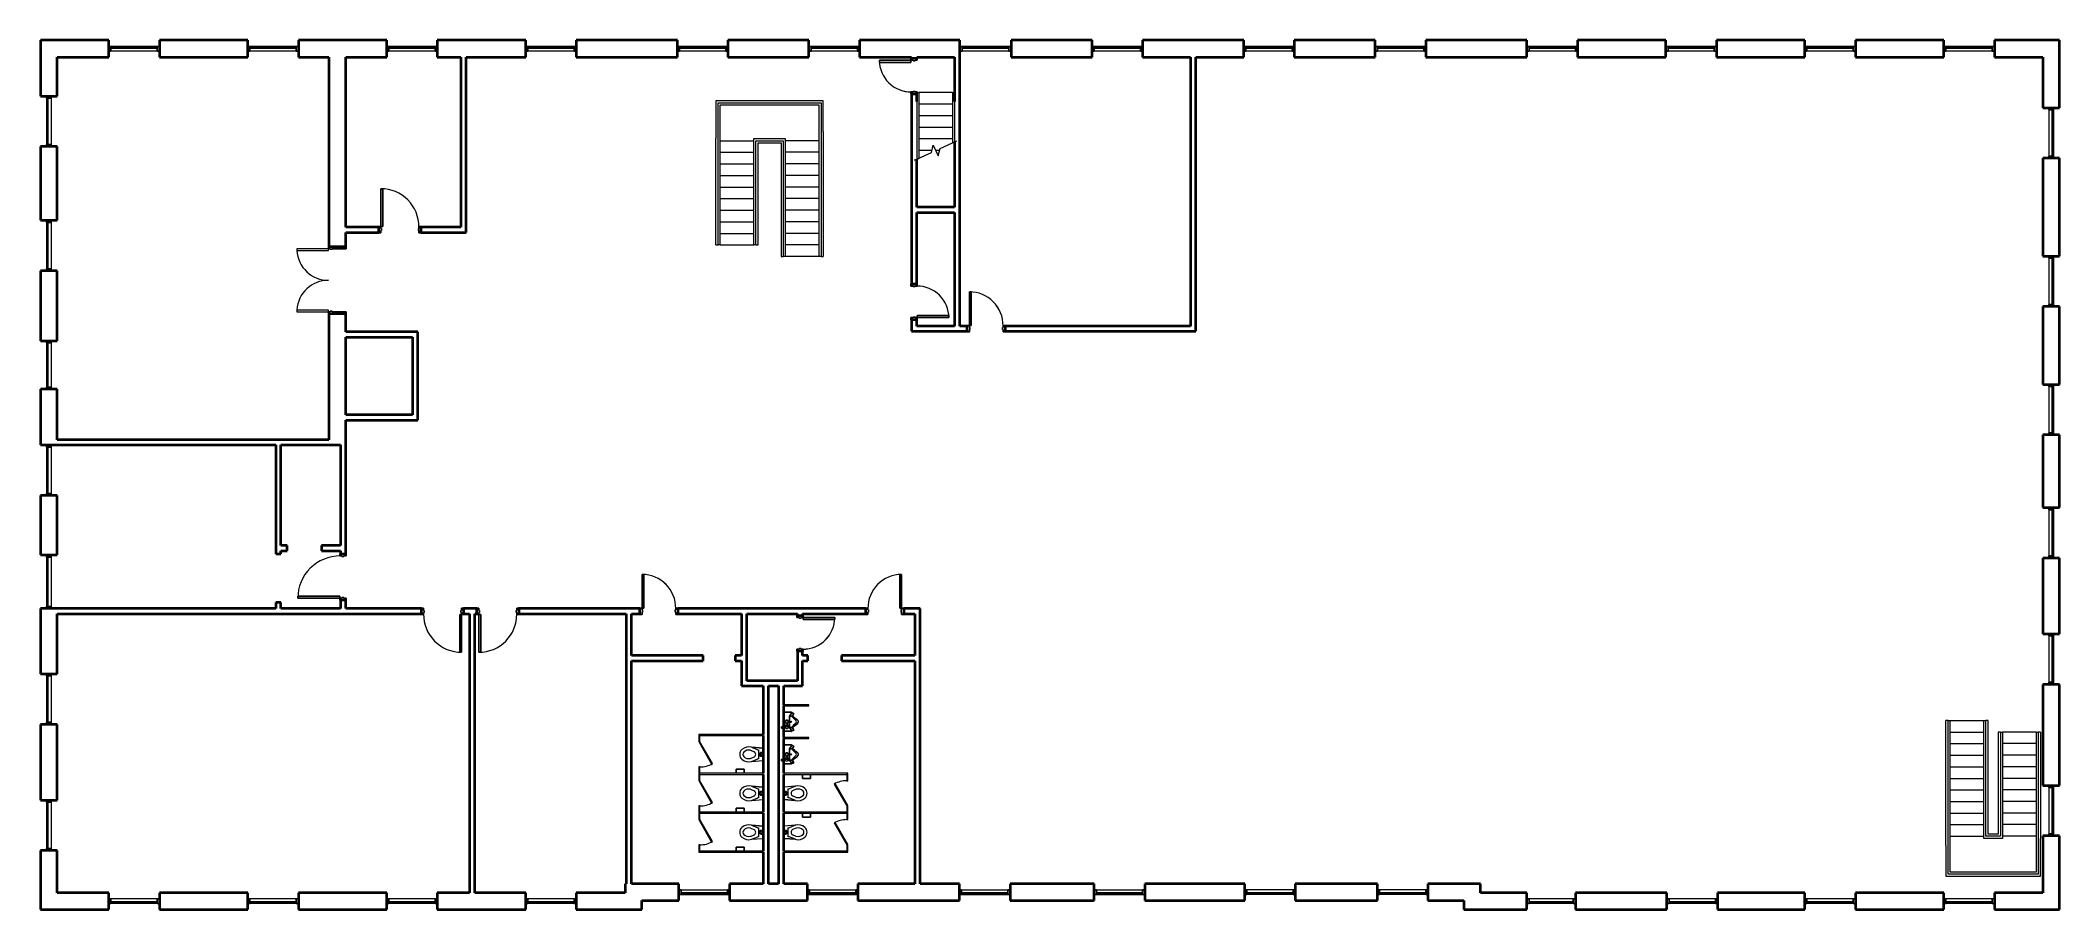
# Model space of a CAD drawing. Header units: inches. Extents: x -1065 to 853, y 317 to 1143.
import ezdxf

# ---------------------------------------------------------------- set-up
doc = ezdxf.new("R2010")
doc.units = ezdxf.units.IN
doc.header["$MEASUREMENT"] = 0
for name, color, linetype, lineweight in [('A-DOOR', 31, 'Continuous', 15), ('A-DOOR-FRAM', 31, 'Continuous', 25), ('A-FLOR-HRAL', 11, 'Continuous', 9), ('A-GLAZ-CURT', 52, 'Continuous', 9), ('A-GLAZ-CWMG', 51, 'Continuous', 9), ('A-WALL', 113, 'Continuous', 15), ('I-WALL', 2, 'Continuous', 15), ('P-SANR-FIXT', 6, 'Continuous', 9), ('Q-SPCQ', 91, 'Continuous', 9), ('S-STRS', 31, 'Continuous', 9), ('S-STRS-MBND', 31, 'Continuous', 9)]:
    doc.layers.add(name, color=color, linetype=linetype, lineweight=lineweight)

# ---------------------------------------------------------------- blocks, each defined once
blk = doc.blocks.new('Railing - Railing-5128980-LEVEL 2 - Map Export')
at = {"layer": 'A-FLOR-HRAL'}
for p, q in [((-386.8, 1049.4), (-357, 1049.4)), ((-386.8, 1047.4), (-386.8, 1049.4)), ((-386.8, 948.4), (-386.8, 1047.4)), ((-384.8, 1047.4), (-359, 1047.4)), ((-384.8, 948.4), (-384.8, 1047.4)), ((-359, 1047.4), (-359, 937.4)), ((-357, 1049.4), (-357, 937.4)), ((-384.8, 948.4), (-386.8, 948.4)), ((-357, 937.4), (-359, 937.4))]:
    blk.add_line(p, q, dxfattribs=at)
blk = doc.blocks.new('Railing - Railing-5128984-LEVEL 2 - Map Export')
at = {"layer": 'A-FLOR-HRAL'}
for p, q in [((-420.8, 1083.4), (-323, 1083.4)), ((-420.8, 1047.4), (-420.8, 1083.4)), ((-418.8, 1081.4), (-325, 1081.4)), ((-418.8, 1047.4), (-418.8, 1081.4)), ((-325, 1081.4), (-325, 1047.4)), ((-323, 1083.4), (-323, 1047.4)), ((-420.8, 948.4), (-420.8, 1047.4)), ((-418.8, 948.4), (-418.8, 1047.4)), ((-325, 1047.4), (-325, 937.4)), ((-323, 1047.4), (-323, 937.4)), ((-418.8, 948.4), (-420.8, 948.4)), ((-323, 937.4), (-325, 937.4))]:
    blk.add_line(p, q, dxfattribs=at)
blk = doc.blocks.new('Railing - Railing-5135468-LEVEL 2 - Map Export')
at = {"layer": 'A-FLOR-HRAL'}
for p, q in [((781.5, 496.5), (783.5, 496.5)), ((781.5, 384.5), (781.5, 496.5)), ((783.5, 386.5), (783.5, 496.5)), ((797.2, 485.5), (799.2, 485.5)), ((797.2, 485.5), (797.2, 386.5)), ((799.2, 485.5), (799.2, 386.5)), ((799.2, 384.5), (781.5, 384.5)), ((797.2, 386.5), (783.5, 386.5)), ((799.2, 386.5), (799.2, 384.5))]:
    blk.add_line(p, q, dxfattribs=at)
blk = doc.blocks.new('Railing - Railing-5135472-LEVEL 2 - Map Export')
at = {"layer": 'A-FLOR-HRAL'}
for p, q in [((747.5, 496.5), (749.5, 496.5)), ((747.5, 386.5), (747.5, 496.5)), ((749.5, 386.5), (749.5, 496.5)), ((831.2, 485.5), (833.2, 485.5)), ((831.2, 485.5), (831.2, 386.5)), ((833.2, 485.5), (833.2, 386.5)), ((747.5, 350.5), (747.5, 386.5)), ((749.5, 352.5), (749.5, 386.5)), ((831.2, 386.5), (831.2, 352.5)), ((833.2, 386.5), (833.2, 350.5)), ((833.2, 350.5), (747.5, 350.5)), ((831.2, 352.5), (749.5, 352.5))]:
    blk.add_line(p, q, dxfattribs=at)
blk = doc.blocks.new('Door-Double_CE_ - HM Door-2_ HM Frame-5137662-LEVEL 2 - Map Export')
at = {"layer": 'A-DOOR'}
for p, q in [((-28.25, 38.5), (-30, 38.5)), ((-30, 38.5), (-30, 8.5)), ((-28.25, 8.5), (-28.25, 38.5)), ((30, 38.5), (28.25, 38.5)), ((28.25, 38.5), (28.25, 8.5)), ((30, 8.5), (30, 38.5)), ((-30, 8.5), (-28.25, 8.5)), ((28.25, 8.5), (30, 8.5))]:
    blk.add_line(p, q, dxfattribs=at)
at = {"layer": 'A-DOOR', "lineweight": 9}
for centre, start, end in [((-30, 8.5), 359.5, 86.66024), ((30, 8.5), 93.35377, 180.5)]:
    blk.add_arc(centre, 30, start, end, dxfattribs=at)
at = {"layer": 'A-DOOR-FRAM'}
for p, q in [((-30, 8.5), (-32, 8.5)), ((-32, 8.5), (-32, -8.5)), ((-30, 6.75), (-30, 8.5)), ((-29.5, 6.75), (-30, 6.75)), ((-30, -8.5), (-30, 4.75)), ((-30, 4.75), (-29.5, 4.75)), ((-29.5, 4.75), (-29.5, 6.75)), ((30, 6.75), (29.5, 6.75)), ((29.5, 6.75), (29.5, 4.75)), ((29.5, 4.75), (30, 4.75)), ((32, 8.5), (30, 8.5)), ((30, 8.5), (30, 6.75)), ((30, 4.75), (30, -8.5)), ((32, -8.5), (32, 8.5)), ((-32, -8.5), (-30, -8.5)), ((30, -8.5), (32, -8.5))]:
    blk.add_line(p, q, dxfattribs=at)
blk = doc.blocks.new('Door-Single_CE_ - HM Door-2_ HM Frame-5188854-LEVEL 2 - Map Export')
at = {"layer": 'A-DOOR'}
for p, q in [((16.25, -39), (16.25, -3)), ((16.25, -3), (18, -3)), ((18, -3), (18, -39)), ((18, -39), (16.25, -39))]:
    blk.add_line(p, q, dxfattribs=at)
at = {"layer": 'A-DOOR', "lineweight": 25}
for p, q in [((16.25, -39), (16.25, -3)), ((18, -3), (16.25, -3)), ((18, -3), (18, -39)), ((18, -39), (16.25, -39))]:
    blk.add_line(p, q, dxfattribs=at)
at = {"layer": 'A-DOOR', "lineweight": 9}
blk.add_arc((18, -3), 36, 179.5, 270, dxfattribs=at)
blk.add_arc((18, -3), 36, 179.5, 270, dxfattribs=at)
blk.add_arc((18, -3), 36, 179.5, 270, dxfattribs=at)
blk.add_arc((18, -3), 36, 179.5, 270, dxfattribs=at)
at = {"layer": 'A-DOOR-FRAM'}
for p, q in [((-20, 3), (-18, 3)), ((-20, -3), (-20, 3)), ((-18, 3), (-18, 0.75)), ((-18, 0.75), (-17.5, 0.75)), ((-17.5, 0.75), (-17.5, -1.25)), ((17.5, 0.75), (18, 0.75)), ((17.5, -1.25), (17.5, 0.75)), ((18, 3), (20, 3)), ((18, 0.75), (18, 3)), ((20, 3), (20, -3)), ((-18, -3), (-20, -3)), ((-18, -1.25), (-18, -3)), ((-17.5, -1.25), (-18, -1.25)), ((18, -1.25), (17.5, -1.25)), ((18, -3), (18, -1.25)), ((20, -3), (18, -3))]:
    blk.add_line(p, q, dxfattribs=at)
blk = doc.blocks.new('Door-Single_CE_ - HM Door-2_ HM Frame-5188859-LEVEL 2 - Map Export')
at = {"layer": 'A-DOOR'}
for p, q in [((18.25, -43), (18.25, -3)), ((18.25, -3), (20, -3)), ((20, -3), (20, -43)), ((20, -43), (18.25, -43))]:
    blk.add_line(p, q, dxfattribs=at)
at = {"layer": 'A-DOOR', "lineweight": 25}
for p, q in [((18.25, -43), (18.25, -3)), ((20, -3), (18.25, -3)), ((20, -3), (20, -43)), ((20, -43), (18.25, -43))]:
    blk.add_line(p, q, dxfattribs=at)
at = {"layer": 'A-DOOR', "lineweight": 9}
for start in [179.5, 179.5, 179.52566, 179.52566]:
    blk.add_arc((20, -3), 40, start, 270, dxfattribs=at)
at = {"layer": 'A-DOOR-FRAM'}
for p, q in [((-22, 3), (-20, 3)), ((-22, -3), (-22, 3)), ((-20, 3), (-20, 0.75)), ((-20, 0.75), (-19.5, 0.75)), ((-19.5, 0.75), (-19.5, -1.25)), ((19.5, 0.75), (20, 0.75)), ((19.5, -1.25), (19.5, 0.75)), ((20, 3), (22, 3)), ((20, 0.75), (20, 3)), ((22, 3), (22, -3)), ((-20, -3), (-22, -3)), ((-20, -1.25), (-20, -3)), ((-19.5, -1.25), (-20, -1.25)), ((20, -1.25), (19.5, -1.25)), ((20, -3), (20, -1.25)), ((22, -3), (20, -3))]:
    blk.add_line(p, q, dxfattribs=at)
blk = doc.blocks.new('Door-Single_CE_ - HM Door-2_ HM Frame-5188851-LEVEL 2 - Map Export')
at = {"layer": 'A-DOOR'}
for p, q in [((18, 39), (16.25, 39)), ((16.25, 39), (16.25, 3)), ((18, 3), (18, 39)), ((16.25, 3), (18, 3))]:
    blk.add_line(p, q, dxfattribs=at)
at = {"layer": 'A-DOOR', "lineweight": 25}
for p, q in [((18, 39), (16.25, 39)), ((16.25, 39), (16.25, 3)), ((18, 3), (18, 39)), ((18, 3), (16.25, 3))]:
    blk.add_line(p, q, dxfattribs=at)
at = {"layer": 'A-DOOR', "lineweight": 9}
blk.add_arc((18, 3), 36, 90, 180.5, dxfattribs=at)
blk.add_arc((18, 3), 36, 90, 180.5, dxfattribs=at)
blk.add_arc((18, 3), 36, 90, 180.5, dxfattribs=at)
blk.add_arc((18, 3), 36, 90, 180.5, dxfattribs=at)
at = {"layer": 'A-DOOR-FRAM'}
for p, q in [((-18, 3), (-20, 3)), ((-20, 3), (-20, -3)), ((-18, 1.25), (-18, 3)), ((-17.5, 1.25), (-18, 1.25)), ((-17.5, -0.75), (-17.5, 1.25)), ((18, 1.25), (17.5, 1.25)), ((17.5, 1.25), (17.5, -0.75)), ((20, 3), (18, 3)), ((18, 3), (18, 1.25)), ((20, -3), (20, 3)), ((-20, -3), (-18, -3)), ((-18, -3), (-18, -0.75)), ((-18, -0.75), (-17.5, -0.75)), ((17.5, -0.75), (18, -0.75)), ((18, -0.75), (18, -3)), ((18, -3), (20, -3))]:
    blk.add_line(p, q, dxfattribs=at)
blk = doc.blocks.new('Door-Single_CE_ - HM Door-2_ HM Frame-5188852-LEVEL 2 - Map Export')
at = {"layer": 'A-DOOR'}
for p, q in [((16, 35), (14.25, 35)), ((14.25, 35), (14.25, 3)), ((16, 3), (16, 35)), ((14.25, 3), (16, 3))]:
    blk.add_line(p, q, dxfattribs=at)
at = {"layer": 'A-DOOR', "lineweight": 25}
for p, q in [((16, 35), (14.25, 35)), ((14.25, 35), (14.25, 3)), ((16, 3), (16, 35)), ((16, 3), (14.25, 3))]:
    blk.add_line(p, q, dxfattribs=at)
at = {"layer": 'A-DOOR', "lineweight": 9}
for end in [180.5, 180.5, 180.53033, 180.53033]:
    blk.add_arc((16, 3), 32, 90, end, dxfattribs=at)
at = {"layer": 'A-DOOR-FRAM'}
for p, q in [((-16, 3), (-18, 3)), ((-18, 3), (-18, -3)), ((-16, 1.25), (-16, 3)), ((-15.5, 1.25), (-16, 1.25)), ((-15.5, -0.75), (-15.5, 1.25)), ((16, 1.25), (15.5, 1.25)), ((15.5, 1.25), (15.5, -0.75)), ((18, 3), (16, 3)), ((16, 3), (16, 1.25)), ((18, -3), (18, 3)), ((-18, -3), (-16, -3)), ((-16, -3), (-16, -0.75)), ((-16, -0.75), (-15.5, -0.75)), ((15.5, -0.75), (16, -0.75)), ((16, -0.75), (16, -3)), ((16, -3), (18, -3))]:
    blk.add_line(p, q, dxfattribs=at)
blk = doc.blocks.new('Door-Single_CE_ - HM Door-2_ HM Frame-5188855-LEVEL 2 - Map Export')
at = {"layer": 'A-DOOR'}
for p, q in [((14.25, -35), (14.25, -3)), ((14.25, -3), (16, -3)), ((16, -3), (16, -35)), ((16, -35), (14.25, -35))]:
    blk.add_line(p, q, dxfattribs=at)
at = {"layer": 'A-DOOR', "lineweight": 25}
for p, q in [((14.25, -35), (14.25, -3)), ((16, -3), (14.25, -3)), ((16, -3), (16, -35)), ((16, -35), (14.25, -35))]:
    blk.add_line(p, q, dxfattribs=at)
at = {"layer": 'A-DOOR', "lineweight": 9}
for start in [179.46967, 179.46967, 179.5, 179.5]:
    blk.add_arc((16, -3), 32, start, 270, dxfattribs=at)
at = {"layer": 'A-DOOR-FRAM'}
for p, q in [((-18, 3), (-16, 3)), ((-18, -3), (-18, 3)), ((-16, 3), (-16, 0.75)), ((-16, 0.75), (-15.5, 0.75)), ((-15.5, 0.75), (-15.5, -1.25)), ((15.5, 0.75), (16, 0.75)), ((15.5, -1.25), (15.5, 0.75)), ((16, 3), (18, 3)), ((16, 0.75), (16, 3)), ((18, 3), (18, -3)), ((-16, -3), (-18, -3)), ((-16, -1.25), (-16, -3)), ((-15.5, -1.25), (-16, -1.25)), ((16, -1.25), (15.5, -1.25)), ((16, -3), (16, -1.25)), ((18, -3), (16, -3))]:
    blk.add_line(p, q, dxfattribs=at)
blk = doc.blocks.new('Door-Single_CE_ - HM Door-2_ HM Frame-5188857-LEVEL 2 - Map Export')
at = {"layer": 'A-DOOR'}
for p, q in [((13.25, -33), (13.25, -3)), ((13.25, -3), (15, -3)), ((15, -3), (15, -33)), ((15, -33), (13.25, -33))]:
    blk.add_line(p, q, dxfattribs=at)
at = {"layer": 'A-DOOR', "lineweight": 25}
for p, q in [((13.25, -33), (13.25, -3)), ((15, -3), (13.25, -3)), ((15, -3), (15, -33)), ((15, -33), (13.25, -33))]:
    blk.add_line(p, q, dxfattribs=at)
at = {"layer": 'A-DOOR', "lineweight": 9}
for start in [179.45228, 179.45228, 179.5, 179.5]:
    blk.add_arc((15, -3), 30, start, 270, dxfattribs=at)
at = {"layer": 'A-DOOR-FRAM'}
for p, q in [((-17, 3), (-15, 3)), ((-17, -3), (-17, 3)), ((-15, 3), (-15, 0.75)), ((-15, 0.75), (-14.5, 0.75)), ((-14.5, 0.75), (-14.5, -1.25)), ((14.5, 0.75), (15, 0.75)), ((14.5, -1.25), (14.5, 0.75)), ((15, 3), (17, 3)), ((15, 0.75), (15, 3)), ((17, 3), (17, -3)), ((-15, -3), (-17, -3)), ((-15, -1.25), (-15, -3)), ((-14.5, -1.25), (-15, -1.25)), ((15, -1.25), (14.5, -1.25)), ((15, -3), (15, -1.25)), ((17, -3), (15, -3))]:
    blk.add_line(p, q, dxfattribs=at)
blk = doc.blocks.new('System Panel - zGlazed-5138537-LEVEL 2 - Map Export')
at = {"layer": 'A-GLAZ-CURT', "lineweight": 15}
for p, q in [((22, 1.5), (-22, 1.5)), ((-22, 1.5), (-22, 0.5)), ((-22, 0.5), (22, 0.5)), ((22, 0.5), (22, 1.5))]:
    blk.add_line(p, q, dxfattribs=at)
blk = doc.blocks.new('Rectangular Mullion - 4 1_2_ x 2_ Rectangular_CE_-5138536-LEVEL 2 - Map Export')
at = {"layer": 'A-GLAZ-CWMG'}
for p, q in [((-953.5, 1137), (-997.5, 1137)), ((-953.5, 1132.5), (-997.5, 1132.5))]:
    blk.add_line(p, q, dxfattribs=at)
blk = doc.blocks.new('Rectangular Mullion - 4 1_2_ x 2_ Rectangular_CE_-5138501-LEVEL 2 - Map Export')
at = {"layer": 'A-GLAZ-CWMG', "lineweight": 25}
for p, q in [((-2, 2.25), (0, 2.25)), ((-2, -2.25), (-2, 2.25)), ((0, 2.25), (0, -2.25)), ((0, -2.25), (-2, -2.25))]:
    blk.add_line(p, q, dxfattribs=at)
blk = doc.blocks.new('Rectangular Mullion - 4 1_2_ x 2_ Rectangular_CE_-5138502-LEVEL 2 - Map Export')
at = {"layer": 'A-GLAZ-CWMG', "lineweight": 25}
for p, q in [((0, 2.25), (-2, 2.25)), ((-2, 2.25), (-2, -2.25)), ((0, -2.25), (0, 2.25)), ((-2, -2.25), (0, -2.25))]:
    blk.add_line(p, q, dxfattribs=at)
blk = doc.blocks.new('System Panel - zGlazed-5148532-LEVEL 2 - Map Export')
at = {"layer": 'A-GLAZ-CURT', "lineweight": 15}
for p, q in [((22.3, 1.5), (-22.3, 1.5)), ((-22.3, 1.5), (-22.3, 0.5)), ((-22.3, 0.5), (22.3, 0.5)), ((22.3, 0.5), (22.3, 1.5))]:
    blk.add_line(p, q, dxfattribs=at)
blk = doc.blocks.new('Rectangular Mullion - 4 1_2_ x 2_ Rectangular_CE_-5148531-LEVEL 2 - Map Export')
at = {"layer": 'A-GLAZ-CWMG'}
for p, q in [((-144.5, 1137), (-189.1, 1137)), ((-144.5, 1132.5), (-189.1, 1132.5))]:
    blk.add_line(p, q, dxfattribs=at)
blk = doc.blocks.new('System Panel - zGlazed-5141039-LEVEL 2 - Map Export')
at = {"layer": 'A-GLAZ-CURT', "lineweight": 15}
for p, q in [((22, -0.5), (-22, -0.5)), ((-22, -0.5), (-22, -1.5)), ((-22, -1.5), (22, -1.5)), ((22, -1.5), (22, -0.5))]:
    blk.add_line(p, q, dxfattribs=at)
blk = doc.blocks.new('Rectangular Mullion - 4 1_2_ x 2_ Rectangular_CE_-5141038-LEVEL 2 - Map Export')
at = {"layer": 'A-GLAZ-CWMG'}
for p, q in [((-953.5, 327), (-997.5, 327)), ((-953.5, 322.5), (-997.5, 322.5))]:
    blk.add_line(p, q, dxfattribs=at)
blk = doc.blocks.new('Rectangular Mullion - 4 1_2_ x 2_ Rectangular_CE_-5141040-LEVEL 2 - Map Export')
at = {"layer": 'A-GLAZ-CWMG', "lineweight": 25}
for p, q in [((-2, 2.25), (0, 2.25)), ((-2, -2.25), (-2, 2.25)), ((0, 2.25), (0, -2.25)), ((0, -2.25), (-2, -2.25))]:
    blk.add_line(p, q, dxfattribs=at)
blk = doc.blocks.new('Rectangular Mullion - 4 1_2_ x 2_ Rectangular_CE_-5141041-LEVEL 2 - Map Export')
at = {"layer": 'A-GLAZ-CWMG', "lineweight": 25}
for p, q in [((0, 2.25), (-2, 2.25)), ((-2, 2.25), (-2, -2.25)), ((0, -2.25), (0, 2.25)), ((-2, -2.25), (0, -2.25))]:
    blk.add_line(p, q, dxfattribs=at)
blk = doc.blocks.new('System Panel - zGlazed-5143675-LEVEL 2 - Map Export')
at = {"layer": 'A-GLAZ-CURT', "lineweight": 15}
for p, q in [((21, -0.5), (-21, -0.5)), ((-21, -0.5), (-21, -1.5)), ((-21, -1.5), (21, -1.5)), ((21, -1.5), (21, -0.5))]:
    blk.add_line(p, q, dxfattribs=at)
blk = doc.blocks.new('Rectangular Mullion - 4 1_2_ x 2_ Rectangular_CE_-5143674-LEVEL 2 - Map Export')
at = {"layer": 'A-GLAZ-CWMG'}
for p, q in [((391.5, 327), (349.5, 327)), ((391.5, 322.5), (349.5, 322.5))]:
    blk.add_line(p, q, dxfattribs=at)
blk = doc.blocks.new('System Panel - zGlazed-5148535-LEVEL 2 - Map Export')
at = {"layer": 'A-GLAZ-CURT', "lineweight": 15}
for p, q in [((23.5, 1.5), (-23.5, 1.5)), ((-23.5, 1.5), (-23.5, 0.5)), ((-23.5, 0.5), (23.5, 0.5)), ((23.5, 0.5), (23.5, 1.5))]:
    blk.add_line(p, q, dxfattribs=at)
blk = doc.blocks.new('Rectangular Mullion - 4 1_2_ x 2_ Rectangular_CE_-5148534-LEVEL 2 - Map Export')
at = {"layer": 'A-GLAZ-CWMG'}
for p, q in [((-1058.8, 651.8), (-1058.8, 604.8)), ((-1054.3, 651.8), (-1054.3, 604.8))]:
    blk.add_line(p, q, dxfattribs=at)
blk = doc.blocks.new('System Panel - zGlazed-5145869-LEVEL 2 - Map Export')
at = {"layer": 'A-GLAZ-CURT', "lineweight": 15}
for p, q in [((21, 1.5), (-21, 1.5)), ((-21, 1.5), (-21, 0.5)), ((-21, 0.5), (21, 0.5)), ((21, 0.5), (21, 1.5))]:
    blk.add_line(p, q, dxfattribs=at)
blk = doc.blocks.new('Rectangular Mullion - 4 1_2_ x 2_ Rectangular_CE_-5145868-LEVEL 2 - Map Export')
at = {"layer": 'A-GLAZ-CWMG'}
for p, q in [((-1058.8, 855.3), (-1058.8, 813.3)), ((-1054.3, 855.3), (-1054.3, 813.3))]:
    blk.add_line(p, q, dxfattribs=at)
blk = doc.blocks.new('Railing - Railing-5159730-LEVEL 2 - Map Export')
at = {"layer": 'A-FLOR-HRAL'}
for p, q in [((-232.1, 1084.9), (-232.1, 1029.7)), ((-231.6, 1093.1), (-230.1, 1093.1)), ((-230.1, 1093.1), (-230.1, 1030.7)), ((-232.1, 1029.7), (-230.1, 1030.7))]:
    blk.add_line(p, q, dxfattribs=at)
blk = doc.blocks.new('Railing - Railing-5159734-LEVEL 2 - Map Export')
at = {"layer": 'A-FLOR-HRAL'}
for p, q in [((-198.1, 1093.1), (-196.1, 1093.1)), ((-198.1, 1093.1), (-198.1, 1045.6)), ((-196.1, 1084.9), (-196.1, 1046.5)), ((-198.1, 1045.6), (-196.1, 1046.5))]:
    blk.add_line(p, q, dxfattribs=at)
blk = doc.blocks.new('Toilet_Stall_Std_CE_ - Adj-5160015-LEVEL 2 - Map Export')
at = {"layer": 'Q-SPCQ'}
for p, q in [((-12, 63.5), (-19, 63.5)), ((-19, 63.5), (-19, 62.5)), ((-19, 62.5), (-19, 2.5)), ((-19, 62.5), (-12, 62.5)), ((-18, 2.5), (-18, 62.5)), ((-12, 62.5), (-12, 63.5)), ((11.5, 63.4), (-9.3, 51.4)), ((-8.8, 50.5), (12, 62.5)), ((12, 62.5), (11.5, 63.4)), ((12, 63.5), (12, 62.5)), ((19, 63.5), (12, 63.5)), ((12, 62.5), (19, 62.5)), ((18, 62.5), (18, 2.5)), ((19, 62.5), (19, 63.5)), ((19, 2.5), (19, 62.5)), ((-9.3, 51.4), (-8.8, 50.5)), ((-19, 2.5), (-18, 2.5)), ((18, 2.5), (19, 2.5))]:
    blk.add_line(p, q, dxfattribs=at)
blk.add_arc((12, 62.5), 24, 180, 210, dxfattribs=at)
blk = doc.blocks.new('RR Access_Toilet Napkin Disposal_CE_ - SND-1-888218-LEVEL 2 - Map Export')
at = {"layer": 'Q-SPCQ'}
for p, q in [((-3.75, 3.8125), (-3.75, 0)), ((-3.75, 0), (-3.75, 3.8125)), ((-3.75, 0), (3.75, 0)), ((-3.75, 0), (3.75, 0)), ((3.75, 0), (-3.75, 0)), ((3.75, 0), (3.75, 3.8125)), ((3.75, 0), (3.75, 3.8125)), ((3.75, 3.8125), (3.75, 0))]:
    blk.add_line(p, q, dxfattribs=at)
blk = doc.blocks.new('Toilet_Wall Hung_CE_ - STN-888222-LEVEL 2 - Map Export')
at = {"layer": 'P-SANR-FIXT', "color": 8}
for p, q in [((-5.8, 0), (-6.7, -11.1)), ((-6.7, -11.1), (-5.8, 0)), ((-6.7, -11.1), (-4.3, -5.1)), ((-4.3, -4.3), (4.3, -4.3)), ((-4.3, -5.1), (-4.3, -4.3)), ((-3.9, -12), (-2.5, -8.5)), ((3.9, -12), (2.5, -8.5)), ((4.3, -4.3), (4.3, -5.1)), ((6.7, -11.1), (4.3, -5.1)), ((6.7, -11.1), (5.8, 0)), ((6.7, -11.1), (5.8, 0))]:
    blk.add_line(p, q, dxfattribs=at)
for centre, radius, start, end in [((2.6, -13.7), 9.68, 164.0703, 221.9297), ((2.6, -13.7), 6.68, 165.3091, 225.452), ((0, -9.9), 2.85, 29.2965, 150.7035), ((0, -16.3), 3.01, 225.452, 315.452), ((0, -1.8), 1.77, 0, 180), ((0, -1.8), 1.75, 90, 238.6546), ((0, -1.8), 1.77, 180, 0), ((0, -1.8), 0.97, 90, 270), ((0, -1.8), 1.75, 242.3257, 267.223), ((0, -1.8), 1.75, 300.5828, 90), ((0, -1.8), 0.97, 270, 90), ((0, -1.8), 1.75, 272.6686, 297.9922), ((-2.6, -13.7), 6.68, 314.548, 14.6909), ((-2.6, -13.7), 9.68, 318.0703, 15.9297), ((0, -16), 6.23, 221.9297, 318.0703)]:
    blk.add_arc(centre, radius, start, end, dxfattribs=at)
blk = doc.blocks.new('Urinal_Stall_CE_ - Std-5161152-LEVEL 2 - Map Export')
at = {"layer": 'P-SANR-FIXT', "color": 8}
for p, q in [((0.5, 26.5), (-0.5, 26.5)), ((-0.5, 26.5), (-0.5, 2.5)), ((0.5, 2.5), (0.5, 26.5)), ((0.5, 2.5), (-0.5, 2.5)), ((-0.5, 2.5), (0.5, 2.5)), ((6.4, 9.7), (7.6, 12.2)), ((6.4, 9.7), (7.1, 10.4)), ((6.4, 9.7), (6.4, 2.5)), ((6.4, 2.5), (24.6, 2.5)), ((7.1, 10.4), (9.8, 8.1)), ((8, 12.3), (9.2, 11.4)), ((10.1, 9.1), (10.1, 8.4)), ((14.7, 14.4), (10.7, 10.5)), ((10.8, 11.6), (13.8, 15.7)), ((16.4, 14.4), (20.3, 10.5)), ((20.2, 11.6), (17.2, 15.7)), ((20.9, 8.3), (20.9, 9.1)), ((23.9, 10.4), (21.2, 8.1)), ((23, 12.3), (21.8, 11.4)), ((24.6, 9.7), (23.4, 12.2)), ((24.6, 9.7), (23.9, 10.4)), ((24.6, 9.7), (24.6, 2.5)), ((24.6, 2.5), (24.6, 9.7))]:
    blk.add_line(p, q, dxfattribs=at)
at = {"layer": 'P-SANR-FIXT', "color": 55, "lineweight": 15}
for p, q in [((7.6, 12.2), (6.4, 9.8)), ((6.4, 9.7), (6.4, 2.5)), ((7, 10.3), (6.5, 9.8)), ((6.6, 9.7), (7.1, 10.1)), ((6.6, 9.7), (6.6, 2.5)), ((7.6, 12.2), (7, 10.3)), ((7.1, 10.1), (9.4, 8.2)), ((8, 12.3), (7.3, 10.3)), ((9.5, 8.3), (7.3, 10.3)), ((9.2, 11.3), (8, 12.3)), ((9.8, 8.6), (10, 10.1)), ((9.8, 8.6), (10, 10)), ((9.8, 8.6), (9.9, 8.5)), ((10.1, 8.3), (10, 10)), ((13.6, 5.8), (13.8, 5.8)), ((13.6, 5.2), (13.6, 5.8)), ((13.8, 5.2), (13.6, 5.2)), ((13.8, 6), (14.1, 6)), ((13.8, 5.8), (13.8, 6)), ((13.8, 5.2), (13.8, 5.8)), ((13.8, 5), (13.8, 5.2)), ((14.1, 5), (13.8, 5)), ((16.8, 6.2), (17, 6.2)), ((17, 4.8), (16.8, 4.8)), ((17, 6.2), (17, 4.8)), ((17, 6.2), (17, 6.1)), ((17, 6.1), (18.7, 6.1)), ((17, 4.9), (17, 4.8)), ((18.7, 4.9), (17, 4.9)), ((18.7, 4.7), (18.7, 6.3)), ((18.7, 6.3), (19.3, 6.3)), ((18.7, 6.1), (18.7, 6.3)), ((19.3, 5.5), (18.7, 5.5)), ((18.7, 4.7), (18.7, 4.9)), ((19.3, 4.7), (18.7, 4.7)), ((19.3, 6.3), (19.3, 4.7)), ((19.3, 6.3), (19.3, 6.2)), ((19.3, 6.2), (20, 6.2)), ((19.3, 4.8), (19.3, 4.7)), ((20, 4.8), (19.3, 4.8)), ((19.6, 1.1), (20.9, 1.1)), ((20.2, 1.1), (19.6, 1.1)), ((20, 7.2), (21.7, 7.2)), ((20, 6.3), (20, 7.2)), ((20, 6.8), (21.7, 6.8)), ((20, 6.3), (21.7, 6.3)), ((20, 5.5), (20, 6.3)), ((20, 6.3), (20, 6.3)), ((20, 6.2), (20, 6.3)), ((20, 4.7), (20, 5.5)), ((20, 4.7), (20, 4.8)), ((21.7, 4.7), (20, 4.7)), ((20, 4.7), (20, 4.7)), ((20, 3.8), (20, 4.7)), ((21.7, 4.5), (20, 4.5)), ((21.7, 3.8), (20, 3.8)), ((20.2, 3.8), (20, 3.8)), ((20.1, 1.7), (20.9, 1.7)), ((20.1, 1.7), (20.2, 1.7)), ((20.2, 1.7), (20.2, 3.8)), ((20.2, 0.5), (20.2, 1.1)), ((21.6, 0.5), (20.2, 0.5)), ((20.5, 7.2), (20.5, 6.8)), ((20.5, 4.5), (20.5, 3.8)), ((20.9, 8.3), (21, 10)), ((21.7, 1.7), (20.9, 1.7)), ((22.2, 1.1), (20.9, 1.1)), ((21.2, 8.6), (21, 10.1)), ((21.2, 8.6), (21, 10)), ((21.3, 6.8), (21.3, 7.2)), ((21.3, 3.8), (21.3, 4.5)), ((23.7, 10.3), (21.5, 8.3)), ((21.6, 8.2), (23.8, 10.1)), ((21.6, 3.8), (21.6, 1.7)), ((21.7, 3.8), (21.6, 3.8)), ((21.6, 1.7), (21.7, 1.7)), ((21.6, 1.1), (21.6, 0.5)), ((22.2, 1.1), (21.6, 1.1)), ((21.7, 7.2), (21.7, 6.3)), ((21.7, 6.3), (21.7, 6.3)), ((21.7, 4.7), (21.7, 3.8)), ((21.7, 4.7), (21.7, 4.7)), ((23.1, 12.3), (21.8, 11.3)), ((23.1, 12.3), (23.7, 10.3)), ((24.6, 9.8), (23.4, 12.2)), ((24, 10.3), (23.4, 12.2)), ((23.8, 10.1), (24.4, 9.7)), ((24.5, 9.8), (24, 10.3)), ((24.4, 9.7), (24.2, 2.5)), ((24.6, 2.5), (24.6, 9.7))]:
    blk.add_line(p, q, dxfattribs=at)
blk.add_circle((15.5, 9.2), 0.592, dxfattribs=at)
at = {"layer": 'P-SANR-FIXT', "color": 8}
blk.add_circle((15.5, 9.1), 0.605, dxfattribs=at)
at = {"layer": 'P-SANR-FIXT', "color": 55, "lineweight": 15}
for centre, radius, start, end in [((6.6, 9.7), 0.242, 151.4115, 180), ((6.5, 9.7), 0.103, 94.3659, 125.7473), ((7.2, 10.1), 0.216, 49.1066, 130.1141), ((7.8, 12), 0.256, 57.6664, 138.5161), ((9.7, 11.9), 1.13, 239.4759, 348.428), ((17.6, 18.9), 11.6, 223.4516, 229.2579), ((9.9, 12.1), 0.997, 226.4454, 326.7034), ((10.2, 9.1), 1.21, 229.1278, 262.4301), ((10.2, 9.1), 0.974, 228.2159, 262.482), ((10.2, 8.8), 0.469, 203.3487, 250.7427), ((9.9, 9.9), 0.203, 13.1331, 48.0376), ((15.5, 31.8), 24.1, 256.8739, 283.1261), ((15.5, 49.1), 41.6, 262.4301, 277.5699), ((12.1, 9), 2, 132.9287, 177.2306), ((15.5, 49.5), 41.8, 262.482, 277.4333), ((86.6, -41), 92.3, 141.8571, 145.308), ((140.6, -115.4), 180.8, 134.1115, 135.8885), ((15.2, 14.9), 1.64, 94.2341, 137.1407), ((15.5, 5.5), 1.5, 90, 180), ((15.5, 5.5), 1.5, 180, 270), ((15.5, 5.5), 1.5, 90, 160.5469), ((15.5, 5.5), 1.5, 199.4531, 270), ((15.5, 5.5), 1.26, 90, 180), ((15.5, 5.5), 1.26, 180, 270), ((15.5, 13.6), 1.21, 45.8885, 134.1115), ((15.5, 14.6), 1.99, 78.2582, 101.2267), ((15.5, 5.5), 1.5, 0, 90), ((15.5, 5.5), 1.5, 28.6359, 90), ((15.5, 5.5), 1.26, 360, 90), ((15.5, 5.5), 1.5, 270, 360), ((15.5, 5.5), 1.26, 270, 0), ((15.5, 5.5), 1.5, 270, 331.3641), ((15.8, 14.9), 1.63, 43.5426, 86.036), ((-109.6, -115.4), 180.8, 44.1115, 45.8885), ((-54.4, -40.2), 90.9, 34.6983, 38.2148), ((20.1, 1.1), 0.557, 96.1094, 183.8906), ((21.3, 11.9), 1.13, 191.5745, 300.5241), ((21.1, 12), 0.984, 212.3692, 314.482), ((18.9, 9), 2, 2.7694, 47.0713), ((20.7, 9.2), 1.09, 280.1539, 310.8073), ((13.4, 18.9), 11.6, 310.7421, 316.5484), ((21.1, 9.9), 0.203, 131.9624, 166.8669), ((20.7, 8.9), 0.62, 293.2025, 327.8607), ((20.8, 9.1), 1.21, 277.5699, 310.8722), ((19.2, 5.5), 2.69, 342.9534, 17.0466), ((21.6, 1.1), 0.557, 356.0496, 83.9504), ((23.2, 12.1), 0.244, 30.9044, 120.7341), ((23.8, 10.1), 0.217, 51.1906, 126.81), ((24.5, 9.7), 0.0965, 51.3748, 85.9468), ((24.4, 9.7), 0.273, 357.9402, 26.9716)]:
    blk.add_arc(centre, radius, start, end, dxfattribs=at)
at = {"layer": 'P-SANR-FIXT', "color": 8}
for centre, radius, start, end in [((7.8, 12), 0.261, 58.6662, 137.5163), ((9.9, 12.1), 1.02, 225.231, 334.7164), ((15.5, 47.8), 40, 261.8863, 278.1137), ((12.1, 9), 2, 132.9287, 177.2306), ((15.5, 31.8), 24.1, 257.0241, 282.8875), ((15.5, 14.4), 2.11, 41.2283, 138.7717), ((15.5, 13.6), 1.21, 45.8885, 134.1115), ((21.1, 12.1), 1.02, 205.2836, 314.769), ((18.9, 9), 2, 2.7694, 47.0713), ((23.2, 12), 0.261, 42.4837, 121.3338)]:
    blk.add_arc(centre, radius, start, end, dxfattribs=at)
blk = doc.blocks.new('Door-Single_CE_ - WD Door-2_ WD Frame-5188891-LEVEL 2 - Map Export')
at = {"layer": 'A-DOOR'}
for p, q in [((15, 33), (13, 33)), ((13, 33), (13, 3)), ((15, 3), (15, 33)), ((13, 3), (15, 3))]:
    blk.add_line(p, q, dxfattribs=at)
at = {"layer": 'A-DOOR', "lineweight": 25}
for p, q in [((15, 33), (13, 33)), ((13, 33), (13, 3)), ((15, 3), (15, 33)), ((15, 3), (13, 3))]:
    blk.add_line(p, q, dxfattribs=at)
at = {"layer": 'A-DOOR', "lineweight": 9}
for end in [180.5, 180.5, 180.5477, 180.5477]:
    blk.add_arc((15, 3), 30, 90, end, dxfattribs=at)
at = {"layer": 'A-DOOR-FRAM'}
for p, q in [((-15, 3), (-17, 3)), ((-17, 3), (-17, -3)), ((-15, 1), (-15, 3)), ((-14.5, 1), (-15, 1)), ((-14.5, -1), (-14.5, 1)), ((15, 1), (14.5, 1)), ((14.5, 1), (14.5, -1)), ((17, 3), (15, 3)), ((15, 3), (15, 1)), ((17, -3), (17, 3)), ((-17, -3), (-15, -3)), ((-15, -3), (-15, -1)), ((-15, -1), (-14.5, -1)), ((14.5, -1), (15, -1)), ((15, -1), (15, -3)), ((15, -3), (17, -3))]:
    blk.add_line(p, q, dxfattribs=at)

msp = doc.modelspace()

# ---------------------------------------------------------------- linework, layer by layer
at = {"layer": 'A-WALL', "lineweight": 40}
for p, q in [((-999.5, 1142.8), (-1064.5, 1142.8)), ((-1064.5, 1142.8), (-1064.5, 1089.8)), ((-999.5, 1126.8), (-999.5, 1142.8)), ((-867.5, 1142.8), (-951.5, 1142.8)), ((-951.5, 1142.8), (-951.5, 1126.8)), ((-867.5, 1126.8), (-867.5, 1142.8)), ((-735.5, 1142.8), (-819.5, 1142.8)), ((-819.5, 1142.8), (-819.5, 1126.8)), ((-735.5, 1126.8), (-735.5, 1142.8)), ((-603.5, 1142.8), (-687.5, 1142.8)), ((-687.5, 1142.8), (-687.5, 1126.8)), ((-603.5, 1126.8), (-603.5, 1142.8)), ((-459.5, 1142.8), (-555.5, 1142.8)), ((-555.5, 1142.8), (-555.5, 1126.8)), ((-459.5, 1126.8), (-459.5, 1142.8)), ((-334.5, 1142.8), (-411.5, 1142.8)), ((-411.5, 1142.8), (-411.5, 1126.8)), ((-334.5, 1126.8), (-334.5, 1142.8)), ((-191.1, 1142.8), (-286.5, 1142.8)), ((-286.5, 1142.8), (-286.5, 1126.8)), ((-191.1, 1126.8), (-191.1, 1142.8)), ((-65.5, 1142.8), (-142.5, 1142.8)), ((-142.5, 1142.8), (-142.5, 1126.8)), ((-65.5, 1126.8), (-65.5, 1142.8)), ((78.5, 1142.8), (-17.5, 1142.8)), ((-17.5, 1142.8), (-17.5, 1126.8)), ((78.5, 1126.8), (78.5, 1142.8)), ((203.5, 1142.8), (126.5, 1142.8)), ((126.5, 1142.8), (126.5, 1126.8)), ((203.5, 1126.8), (203.5, 1142.8)), ((347.5, 1142.8), (251.5, 1142.8)), ((251.5, 1142.8), (251.5, 1126.8)), ((347.5, 1126.8), (347.5, 1142.8)), ((479.5, 1142.8), (395.5, 1142.8)), ((395.5, 1142.8), (395.5, 1126.8)), ((479.5, 1126.8), (479.5, 1142.8)), ((611.5, 1142.8), (527.5, 1142.8)), ((527.5, 1142.8), (527.5, 1126.8)), ((611.5, 1126.8), (611.5, 1142.8)), ((743.5, 1142.8), (659.5, 1142.8)), ((659.5, 1142.8), (659.5, 1126.8)), ((743.5, 1126.8), (743.5, 1142.8)), ((853.5, 1142.8), (791.5, 1142.8)), ((791.5, 1142.8), (791.5, 1126.8)), ((853.5, 1078.8), (853.5, 1142.8)), ((-1048.5, 1126.8), (-999.5, 1126.8)), ((-1048.5, 1089.8), (-1048.5, 1126.8)), ((-951.5, 1126.8), (-867.5, 1126.8)), ((-819.5, 1126.8), (-790.5, 1126.8)), ((-790.5, 1126.8), (-790.5, 946.8)), ((-774.5, 1126.8), (-735.5, 1126.8)), ((-774.5, 965.3), (-774.5, 1126.8)), ((-687.5, 1126.8), (-665, 1126.8)), ((-660, 1126.8), (-603.5, 1126.8)), ((-555.5, 1126.8), (-459.5, 1126.8)), ((-411.5, 1126.8), (-334.5, 1126.8)), ((-286.5, 1126.8), (-237.1, 1126.8)), ((-232.1, 1126.8), (-196.1, 1126.8)), ((-142.5, 1126.8), (-65.5, 1126.8)), ((-17.5, 1126.8), (27.9, 1126.8)), ((32.9, 1126.8), (78.5, 1126.8)), ((126.5, 1126.8), (203.5, 1126.8)), ((251.5, 1126.8), (347.5, 1126.8)), ((395.5, 1126.8), (479.5, 1126.8)), ((527.5, 1126.8), (611.5, 1126.8)), ((659.5, 1126.8), (743.5, 1126.8)), ((791.5, 1126.8), (837.5, 1126.8)), ((837.5, 1126.8), (837.5, 1078.8)), ((-1064.5, 1089.8), (-1048.5, 1089.8)), ((837.5, 1078.8), (853.5, 1078.8)), ((-1048.5, 1041.8), (-1064.5, 1041.8)), ((-1064.5, 1041.8), (-1064.5, 971.8)), ((-1048.5, 971.8), (-1048.5, 1041.8)), ((837.5, 1030.8), (837.5, 937.8)), ((853.5, 1030.8), (837.5, 1030.8)), ((853.5, 937.8), (853.5, 1030.8)), ((-1064.5, 971.8), (-1048.5, 971.8)), ((-774.5, 946.8), (-774.5, 960.3)), ((-790.5, 946.8), (-774.5, 946.8)), ((-1048.5, 923.8), (-1064.5, 923.8)), ((-1064.5, 923.8), (-1064.5, 857.3)), ((-1048.5, 857.3), (-1048.5, 923.8)), ((837.5, 937.8), (853.5, 937.8)), ((-790.5, 882.8), (-790.5, 763.3)), ((-774.5, 882.8), (-790.5, 882.8)), ((-774.5, 865.8), (-774.5, 882.8)), ((837.5, 889.8), (837.5, 815.8)), ((853.5, 889.8), (837.5, 889.8)), ((853.5, 815.8), (853.5, 889.8)), ((-1064.5, 857.3), (-1048.5, 857.3)), ((-774.5, 786.8), (-774.5, 860.8)), ((-1048.5, 811.3), (-1064.5, 811.3)), ((-1064.5, 811.3), (-1064.5, 758.3)), ((-1048.5, 763.3), (-1048.5, 811.3)), ((837.5, 815.8), (853.5, 815.8)), ((-774.5, 758.3), (-774.5, 781.8)), ((837.5, 767.8), (837.5, 698.8)), ((853.5, 767.8), (837.5, 767.8)), ((853.5, 698.8), (853.5, 767.8)), ((-1064.5, 758.3), (-1048.5, 758.3)), ((-790.5, 758.3), (-779.5, 758.3)), ((-1048.5, 710.3), (-1064.5, 710.3)), ((-1064.5, 710.3), (-1064.5, 653.8)), ((-1048.5, 653.8), (-1048.5, 710.3)), ((837.5, 698.8), (853.5, 698.8)), ((-1064.5, 653.8), (-1048.5, 653.8)), ((837.5, 650.8), (837.5, 578.8)), ((853.5, 650.8), (837.5, 650.8)), ((853.5, 578.8), (853.5, 650.8)), ((-1048.5, 602.8), (-1064.5, 602.8)), ((-1064.5, 602.8), (-1064.5, 540.8)), ((-1048.5, 540.8), (-1048.5, 597.8)), ((837.5, 578.8), (853.5, 578.8)), ((-1064.5, 540.8), (-1048.5, 540.8)), ((837.5, 530.8), (837.5, 434.8)), ((853.5, 530.8), (837.5, 530.8)), ((853.5, 434.8), (853.5, 530.8)), ((-1048.5, 492.8), (-1064.5, 492.8)), ((-1064.5, 492.8), (-1064.5, 420.8)), ((-1048.5, 420.8), (-1048.5, 492.8)), ((837.5, 434.8), (853.5, 434.8)), ((-1064.5, 420.8), (-1048.5, 420.8)), ((837.5, 386.8), (837.5, 332.8)), ((853.5, 386.8), (837.5, 386.8)), ((853.5, 316.8), (853.5, 386.8)), ((-1048.5, 372.8), (-1064.5, 372.8)), ((-1064.5, 372.8), (-1064.5, 316.8)), ((-1048.5, 332.8), (-1048.5, 372.8)), ((-999.5, 332.8), (-1048.5, 332.8)), ((-999.5, 316.8), (-999.5, 332.8)), ((-867.5, 332.8), (-951.5, 332.8)), ((-951.5, 332.8), (-951.5, 316.8)), ((-867.5, 316.8), (-867.5, 332.8)), ((-735.5, 332.8), (-819.5, 332.8)), ((-819.5, 332.8), (-819.5, 316.8)), ((-735.5, 316.8), (-735.5, 332.8)), ((-657, 332.8), (-687.5, 332.8)), ((-687.5, 332.8), (-687.5, 316.8)), ((-603.5, 332.8), (-652, 332.8)), ((-603.5, 316.8), (-603.5, 332.8)), ((-509.1, 332.8), (-555.5, 332.8)), ((-555.5, 332.8), (-555.5, 316.8)), ((-508, 341.3), (-509.1, 341.3)), ((-509.1, 341.3), (-509.1, 332.8)), ((-458, 341.3), (-503, 341.3)), ((-458, 325.3), (-458, 341.3)), ((-378, 341.3), (-410, 341.3)), ((-410, 341.3), (-410, 325.3)), ((-363.5, 341.3), (-373, 341.3)), ((-336, 341.3), (-358.5, 341.3)), ((-336, 325.3), (-336, 341.3)), ((-234, 341.3), (-288, 341.3)), ((-288, 341.3), (-288, 325.3)), ((-191.5, 341.3), (-229, 341.3)), ((-191.5, 325.3), (-191.5, 341.3)), ((-63.5, 341.3), (-143.5, 341.3)), ((-143.5, 341.3), (-143.5, 325.3)), ((-63.5, 325.3), (-63.5, 341.3)), ((79.5, 341.3), (-15.5, 341.3)), ((-15.5, 341.3), (-15.5, 325.3)), ((79.5, 325.3), (79.5, 341.3)), ((205.5, 341.3), (127.5, 341.3)), ((127.5, 341.3), (127.5, 325.3)), ((205.5, 325.3), (205.5, 341.3)), ((303.5, 341.3), (253.5, 341.3)), ((253.5, 341.3), (253.5, 325.3)), ((303.5, 332.8), (303.5, 341.3)), ((347.5, 332.8), (303.5, 332.8)), ((347.5, 316.8), (347.5, 332.8)), ((480.5, 332.8), (393.5, 332.8)), ((393.5, 332.8), (393.5, 316.8)), ((480.5, 316.8), (480.5, 332.8)), ((611.5, 332.8), (528.5, 332.8)), ((528.5, 332.8), (528.5, 316.8)), ((611.5, 316.8), (611.5, 332.8)), ((743.5, 332.8), (659.5, 332.8)), ((659.5, 332.8), (659.5, 316.8)), ((743.5, 316.8), (743.5, 332.8)), ((837.5, 332.8), (791.5, 332.8)), ((791.5, 332.8), (791.5, 316.8)), ((-1064.5, 316.8), (-999.5, 316.8)), ((-951.5, 316.8), (-867.5, 316.8)), ((-819.5, 316.8), (-735.5, 316.8)), ((-687.5, 316.8), (-603.5, 316.8)), ((-555.5, 316.8), (-493.1, 316.8)), ((-493.1, 325.3), (-458, 325.3)), ((-493.1, 316.8), (-493.1, 325.3)), ((-410, 325.3), (-336, 325.3)), ((-288, 325.3), (-191.5, 325.3)), ((-143.5, 325.3), (-63.5, 325.3)), ((-15.5, 325.3), (79.5, 325.3)), ((127.5, 325.3), (205.5, 325.3)), ((253.5, 325.3), (287.5, 325.3)), ((287.5, 325.3), (287.5, 316.8)), ((287.5, 316.8), (347.5, 316.8)), ((393.5, 316.8), (480.5, 316.8)), ((528.5, 316.8), (611.5, 316.8)), ((659.5, 316.8), (743.5, 316.8)), ((791.5, 316.8), (853.5, 316.8))]:
    msp.add_line(p, q, dxfattribs=at)
at = {"layer": 'I-WALL', "lineweight": 40}
for p, q in [((-665, 1126.8), (-665, 965.3)), ((-660, 960.3), (-660, 1126.8)), ((-237.1, 1126.8), (-237.1, 1125.8)), ((-237.1, 1125.8), (-232.1, 1125.8)), ((-232.1, 1125.8), (-232.1, 1126.8)), ((-196.1, 1126.8), (-196.1, 1084.8)), ((-191.1, 871.3), (-191.1, 1126.8)), ((27.9, 1126.8), (27.9, 871.3)), ((32.9, 866.3), (32.9, 1126.8)), ((-237.1, 1091.8), (-237.1, 911.3)), ((-232.1, 1091.8), (-237.1, 1091.8)), ((-232.1, 1084.8), (-232.1, 1091.8)), ((-196.1, 1046.5), (-196.1, 984.3)), ((-232.1, 984.3), (-232.1, 1029.7)), ((-196.1, 984.3), (-232.1, 984.3)), ((-232.1, 911.3), (-232.1, 979.3)), ((-232.1, 979.3), (-196.1, 979.3)), ((-196.1, 979.3), (-196.1, 871.3)), ((-743, 965.3), (-774.5, 965.3)), ((-774.5, 960.3), (-743, 960.3)), ((-743, 960.3), (-743, 965.3)), ((-665, 965.3), (-703, 965.3)), ((-703, 965.3), (-703, 960.3)), ((-703, 960.3), (-660, 960.3)), ((-237.1, 911.3), (-232.1, 911.3)), ((-706, 865.8), (-774.5, 865.8)), ((-706, 781.8), (-706, 865.8)), ((-237.1, 877.3), (-237.1, 866.3)), ((-232.1, 877.3), (-237.1, 877.3)), ((-237.1, 866.3), (-184.1, 866.3)), ((-232.1, 871.3), (-232.1, 877.3)), ((-196.1, 871.3), (-232.1, 871.3)), ((-184.1, 871.3), (-191.1, 871.3)), ((-184.1, 866.3), (-184.1, 871.3)), ((27.9, 871.3), (-148.1, 871.3)), ((-148.1, 871.3), (-148.1, 866.3)), ((-148.1, 866.3), (32.9, 866.3)), ((-774.5, 860.8), (-711, 860.8)), ((-711, 860.8), (-711, 786.8)), ((-711, 786.8), (-774.5, 786.8)), ((-774.5, 781.8), (-706, 781.8)), ((-790.5, 763.3), (-1048.5, 763.3)), ((-1048.5, 758.3), (-841, 758.3)), ((-841, 758.3), (-841, 654.8)), ((-836, 758.3), (-790.5, 758.3)), ((-836, 662.8), (-836, 758.3)), ((-779.5, 758.3), (-779.5, 662.8)), ((-774.5, 654.8), (-774.5, 758.3)), ((-841, 654.8), (-836, 654.8)), ((-830, 662.8), (-836, 662.8)), ((-836, 654.8), (-836, 657.8)), ((-836, 657.8), (-830, 657.8)), ((-830, 657.8), (-830, 662.8)), ((-779.5, 662.8), (-797.5, 662.8)), ((-797.5, 662.8), (-797.5, 657.8)), ((-797.5, 657.8), (-779.5, 657.8)), ((-779.5, 657.8), (-779.5, 654.8)), ((-779.5, 654.8), (-774.5, 654.8)), ((-841, 602.8), (-1048.5, 602.8)), ((-1048.5, 597.8), (-702.5, 597.8)), ((-841, 608.5), (-841, 602.8)), ((-836, 608.5), (-841, 608.5)), ((-836, 602.8), (-836, 608.5)), ((-779.5, 602.8), (-836, 602.8)), ((-779.5, 610.8), (-779.5, 602.8)), ((-774.5, 610.8), (-779.5, 610.8)), ((-774.5, 602.8), (-774.5, 610.8)), ((-702.5, 602.8), (-774.5, 602.8)), ((-702.5, 597.8), (-702.5, 602.8)), ((-650, 602.8), (-662.5, 602.8)), ((-662.5, 602.8), (-662.5, 597.8)), ((-662.5, 597.8), (-657, 597.8)), ((-657, 597.8), (-657, 332.8)), ((-652, 597.8), (-650, 597.8)), ((-652, 332.8), (-652, 597.8)), ((-650, 597.8), (-650, 602.8)), ((-495, 602.8), (-610, 602.8)), ((-610, 602.8), (-610, 597.8)), ((-610, 597.8), (-508, 597.8)), ((-508, 597.8), (-508, 341.3)), ((-503, 597.8), (-495, 597.8)), ((-503, 558.3), (-503, 597.8)), ((-495, 597.8), (-495, 602.8)), ((-280.5, 602.8), (-459, 602.8)), ((-459, 602.8), (-459, 597.8)), ((-459, 597.8), (-398.5, 597.8)), ((-398.5, 597.8), (-398.5, 558.3)), ((-393.5, 597.8), (-345.5, 597.8)), ((-393.5, 534.3), (-393.5, 597.8)), ((-345.5, 597.8), (-345.5, 596.3)), ((-345.5, 596.3), (-340.5, 596.3)), ((-340.5, 597.8), (-280.5, 597.8)), ((-340.5, 596.3), (-340.5, 597.8)), ((-280.5, 597.8), (-280.5, 602.8)), ((-229, 602.8), (-244.5, 602.8)), ((-244.5, 602.8), (-244.5, 597.8)), ((-244.5, 597.8), (-234, 597.8)), ((-234, 597.8), (-234, 558.3)), ((-229, 341.3), (-229, 602.8)), ((-435, 558.3), (-503, 558.3)), ((-435, 553.3), (-435, 558.3)), ((-398.5, 558.3), (-404.5, 558.3)), ((-404.5, 558.3), (-404.5, 553.3)), ((-340.5, 562.3), (-345.5, 562.3)), ((-345.5, 562.3), (-345.5, 534.3)), ((-340.5, 558.3), (-340.5, 562.3)), ((-335.5, 558.3), (-340.5, 558.3)), ((-335.5, 553.3), (-335.5, 558.3)), ((-234, 558.3), (-303.5, 558.3)), ((-303.5, 558.3), (-303.5, 553.3)), ((-503, 341.3), (-503, 553.3)), ((-503, 553.3), (-435, 553.3)), ((-404.5, 553.3), (-398.5, 553.3)), ((-398.5, 553.3), (-398.5, 529.3)), ((-340.5, 529.3), (-340.5, 553.3)), ((-340.5, 553.3), (-335.5, 553.3)), ((-303.5, 553.3), (-234, 553.3)), ((-234, 553.3), (-234, 341.3)), ((-398.5, 529.3), (-378, 529.3)), ((-345.5, 534.3), (-393.5, 534.3)), ((-378, 529.3), (-378, 483.3)), ((-373, 529.3), (-363.5, 529.3)), ((-373, 341.3), (-373, 529.3)), ((-363.5, 529.3), (-363.5, 341.3)), ((-358.5, 529.3), (-340.5, 529.3)), ((-358.5, 511.3), (-358.5, 529.3)), ((-358.5, 490.6), (-358.5, 510.3)), ((-378, 482.3), (-378, 446.3)), ((-358.5, 480.3), (-358.5, 489.2)), ((-358.5, 459.6), (-358.5, 479.3)), ((-378, 445.3), (-378, 409.3)), ((-358.5, 446.3), (-358.5, 458.2)), ((-358.5, 409.3), (-358.5, 445.3)), ((-378, 408.3), (-378, 372.3)), ((-358.5, 372.3), (-358.5, 408.3)), ((-378, 371.3), (-378, 341.3)), ((-358.5, 341.3), (-358.5, 371.3))]:
    msp.add_line(p, q, dxfattribs=at)
at = {"layer": 'S-STRS'}
for p, q in [((-422.8, 1085.4), (-422.8, 1049.7)), ((-321, 1085.4), (-422.8, 1085.4)), ((-321, 1056.1), (-321, 1085.4)), ((-198.1, 1093.1), (-230.1, 1093.1)), ((-198.1, 1082.1), (-230.1, 1082.1)), ((-321, 1056.1), (-321, 937.4)), ((-198.1, 1071.1), (-230.1, 1071.1)), ((-198.1, 1060.1), (-230.1, 1060.1)), ((-422.8, 948.4), (-422.8, 1049.7)), ((-418.8, 1047.4), (-386.8, 1047.4)), ((-418.8, 1036.4), (-386.8, 1036.4)), ((-382.8, 1045.4), (-361, 1045.4)), ((-382.8, 948.4), (-382.8, 1045.4)), ((-361, 1045.4), (-361, 937.4)), ((-325, 1047.4), (-357, 1047.4)), ((-325, 1036.4), (-357, 1036.4)), ((-198.1, 1049.1), (-230.1, 1049.1)), ((-217.7, 1038.1), (-230.1, 1038.1)), ((-210.5, 1038.1), (-214.1, 1038.1)), ((-418.8, 1025.4), (-386.8, 1025.4)), ((-325, 1025.4), (-357, 1025.4)), ((-234.1, 1029.6), (-234.1, 1028.8)), ((-418.8, 1014.4), (-386.8, 1014.4)), ((-418.8, 1003.4), (-386.8, 1003.4)), ((-325, 1014.4), (-357, 1014.4)), ((-325, 1003.4), (-357, 1003.4)), ((-418.8, 992.4), (-386.8, 992.4)), ((-418.8, 981.4), (-386.8, 981.4)), ((-325, 992.4), (-357, 992.4)), ((-325, 981.4), (-357, 981.4)), ((-418.8, 970.4), (-386.8, 970.4)), ((-418.8, 959.4), (-386.8, 959.4)), ((-325, 970.4), (-357, 970.4)), ((-325, 959.4), (-357, 959.4)), ((-422.8, 948.4), (-420.8, 948.4)), ((-418.8, 948.4), (-386.8, 948.4)), ((-384.8, 948.4), (-382.8, 948.4)), ((-325, 948.4), (-357, 948.4)), ((-361, 937.4), (-359, 937.4)), ((-325, 937.4), (-357, 937.4)), ((-323, 937.4), (-321, 937.4)), ((747.5, 496.5), (745.5, 496.5)), ((745.5, 377.8), (745.5, 496.5)), ((749.5, 496.5), (781.5, 496.5)), ((749.5, 485.5), (781.5, 485.5)), ((785.5, 496.5), (783.5, 496.5)), ((785.5, 388.5), (785.5, 496.5)), ((797.2, 485.5), (795.2, 485.5)), ((795.2, 485.5), (795.2, 388.5)), ((831.2, 485.5), (799.2, 485.5)), ((835.2, 485.5), (833.2, 485.5)), ((835.2, 485.5), (835.2, 384.2)), ((749.5, 474.5), (781.5, 474.5)), ((749.5, 463.5), (781.5, 463.5)), ((831.2, 474.5), (799.2, 474.5)), ((831.2, 463.5), (799.2, 463.5)), ((749.5, 452.5), (781.5, 452.5)), ((749.5, 441.5), (781.5, 441.5)), ((831.2, 452.5), (799.2, 452.5)), ((831.2, 441.5), (799.2, 441.5)), ((749.5, 430.5), (781.5, 430.5)), ((831.2, 430.5), (799.2, 430.5)), ((749.5, 419.5), (781.5, 419.5)), ((749.5, 408.5), (781.5, 408.5)), ((831.2, 419.5), (799.2, 419.5)), ((831.2, 408.5), (799.2, 408.5)), ((749.5, 397.5), (781.5, 397.5)), ((749.5, 386.5), (781.5, 386.5)), ((795.2, 388.5), (785.5, 388.5)), ((831.2, 397.5), (799.2, 397.5)), ((831.2, 386.5), (799.2, 386.5)), ((835.2, 348.5), (835.2, 384.2)), ((745.5, 377.8), (745.5, 348.5)), ((745.5, 348.5), (835.2, 348.5))]:
    msp.add_line(p, q, dxfattribs=at)
at = {"layer": 'S-STRS-MBND'}
for p, q in [((-234.1, 1028.8), (-218.2, 1036.2)), ((-218.2, 1036.2), (-216.5, 1043.2)), ((-216.5, 1043.2), (-211.7, 1033)), ((-211.7, 1033), (-210, 1040)), ((-210, 1040), (-194.1, 1047.4))]:
    msp.add_line(p, q, dxfattribs=at)

# ---------------------------------------------------------------- block references
at = {"layer": 'A-DOOR', "lineweight": 9}
for name, p, rotation in [('Door-Single_CE_ - WD Door-2_ WD Frame-5188891-LEVEL 2 - Map Export', (-234.6, 1108.8), 89.99999999999991), ('Door-Single_CE_ - HM Door-2_ HM Frame-5188854-LEVEL 2 - Map Export', (-723, 962.8), 180), ('Door-Single_CE_ - WD Door-2_ WD Frame-5188891-LEVEL 2 - Map Export', (-234.6, 894.3), 269.9999999999999), ('Door-Single_CE_ - HM Door-2_ HM Frame-5188855-LEVEL 2 - Map Export', (-166.1, 868.8), 180), ('Door-Single_CE_ - HM Door-2_ HM Frame-5188859-LEVEL 2 - Map Export', (-777, 632.8), 269.9999999999999), ('Door-Single_CE_ - HM Door-2_ HM Frame-5188855-LEVEL 2 - Map Export', (-477, 600.3), 180), ('Door-Single_CE_ - HM Door-2_ HM Frame-5188851-LEVEL 2 - Map Export', (-630, 600.3), 180), ('Door-Single_CE_ - HM Door-2_ HM Frame-5188857-LEVEL 2 - Map Export', (-343, 579.3), 90)]:
    msp.add_blockref(name, p, dxfattribs=dict(at, rotation=rotation))
at = {"layer": 'A-DOOR', "rotation": 89.99999999999991}
msp.add_blockref('Door-Double_CE_ - HM Door-2_ HM Frame-5137662-LEVEL 2 - Map Export', (-782.5, 914.8), dxfattribs=at)
at = {"layer": 'A-DOOR', "lineweight": 9}
for name, p in [('Door-Single_CE_ - HM Door-2_ HM Frame-5188852-LEVEL 2 - Map Export', (-262.5, 600.3)), ('Door-Single_CE_ - HM Door-2_ HM Frame-5188854-LEVEL 2 - Map Export', (-682.5, 600.3))]:
    msp.add_blockref(name, p, dxfattribs=at)
at = {"layer": 'A-FLOR-HRAL'}
for name in ['Railing - Railing-5128984-LEVEL 2 - Map Export', 'Railing - Railing-5159730-LEVEL 2 - Map Export', 'Railing - Railing-5159734-LEVEL 2 - Map Export', 'Railing - Railing-5128980-LEVEL 2 - Map Export', 'Railing - Railing-5135472-LEVEL 2 - Map Export', 'Railing - Railing-5135468-LEVEL 2 - Map Export']:
    msp.add_blockref(name, (0, 0), dxfattribs=at)
at = {"layer": 'A-GLAZ-CURT'}
for name, p in [('System Panel - zGlazed-5138537-LEVEL 2 - Map Export', (-975.5, 1134.8)), ('System Panel - zGlazed-5138537-LEVEL 2 - Map Export', (-843.5, 1134.8)), ('System Panel - zGlazed-5138537-LEVEL 2 - Map Export', (-711.5, 1134.8)), ('System Panel - zGlazed-5138537-LEVEL 2 - Map Export', (-579.5, 1134.8)), ('System Panel - zGlazed-5138537-LEVEL 2 - Map Export', (-435.5, 1134.8)), ('System Panel - zGlazed-5138537-LEVEL 2 - Map Export', (-310.5, 1134.8)), ('System Panel - zGlazed-5148532-LEVEL 2 - Map Export', (-166.8, 1134.8)), ('System Panel - zGlazed-5138537-LEVEL 2 - Map Export', (-41.5, 1134.8)), ('System Panel - zGlazed-5138537-LEVEL 2 - Map Export', (102.5, 1134.8)), ('System Panel - zGlazed-5138537-LEVEL 2 - Map Export', (227.5, 1134.8)), ('System Panel - zGlazed-5138537-LEVEL 2 - Map Export', (371.5, 1134.8)), ('System Panel - zGlazed-5138537-LEVEL 2 - Map Export', (503.5, 1134.8)), ('System Panel - zGlazed-5138537-LEVEL 2 - Map Export', (635.5, 1134.8)), ('System Panel - zGlazed-5138537-LEVEL 2 - Map Export', (767.5, 1134.8)), ('System Panel - zGlazed-5141039-LEVEL 2 - Map Export', (103.5, 333.3)), ('System Panel - zGlazed-5141039-LEVEL 2 - Map Export', (229.5, 333.3)), ('System Panel - zGlazed-5141039-LEVEL 2 - Map Export', (-975.5, 324.8)), ('System Panel - zGlazed-5141039-LEVEL 2 - Map Export', (-843.5, 324.8)), ('System Panel - zGlazed-5141039-LEVEL 2 - Map Export', (-711.5, 324.8)), ('System Panel - zGlazed-5141039-LEVEL 2 - Map Export', (-579.5, 324.8)), ('System Panel - zGlazed-5143675-LEVEL 2 - Map Export', (370.5, 324.8)), ('System Panel - zGlazed-5141039-LEVEL 2 - Map Export', (504.5, 324.8)), ('System Panel - zGlazed-5141039-LEVEL 2 - Map Export', (635.5, 324.8)), ('System Panel - zGlazed-5141039-LEVEL 2 - Map Export', (767.5, 324.8))]:
    msp.add_blockref(name, p, dxfattribs=at)
for name, p, rotation in [('System Panel - zGlazed-5138537-LEVEL 2 - Map Export', (-1056.5, 1065.8), 90), ('System Panel - zGlazed-5141039-LEVEL 2 - Map Export', (845.5, 1054.8), 90), ('System Panel - zGlazed-5138537-LEVEL 2 - Map Export', (-1056.5, 947.8), 90), ('System Panel - zGlazed-5141039-LEVEL 2 - Map Export', (845.5, 913.8), 90), ('System Panel - zGlazed-5145869-LEVEL 2 - Map Export', (-1056.5, 834.3), 90), ('System Panel - zGlazed-5141039-LEVEL 2 - Map Export', (845.5, 791.8), 90), ('System Panel - zGlazed-5138537-LEVEL 2 - Map Export', (-1056.5, 734.3), 90), ('System Panel - zGlazed-5141039-LEVEL 2 - Map Export', (845.5, 674.8), 90), ('System Panel - zGlazed-5148535-LEVEL 2 - Map Export', (-1056.5, 628.3), 90), ('System Panel - zGlazed-5141039-LEVEL 2 - Map Export', (845.5, 554.8), 90), ('System Panel - zGlazed-5138537-LEVEL 2 - Map Export', (-1056.5, 516.8), 90), ('System Panel - zGlazed-5141039-LEVEL 2 - Map Export', (845.5, 410.8), 90), ('System Panel - zGlazed-5138537-LEVEL 2 - Map Export', (-1056.5, 396.8), 90), ('System Panel - zGlazed-5138537-LEVEL 2 - Map Export', (-434, 333.3), 180), ('System Panel - zGlazed-5138537-LEVEL 2 - Map Export', (-312, 333.3), 180), ('System Panel - zGlazed-5138537-LEVEL 2 - Map Export', (-167.5, 333.3), 180), ('System Panel - zGlazed-5138537-LEVEL 2 - Map Export', (-39.5, 333.3), 180)]:
    msp.add_blockref(name, p, dxfattribs=dict(at, rotation=rotation))
at = {"layer": 'A-GLAZ-CWMG'}
for name, p, rotation in [('Rectangular Mullion - 4 1_2_ x 2_ Rectangular_CE_-5138502-LEVEL 2 - Map Export', (-999.5, 1134.8), 180), ('Rectangular Mullion - 4 1_2_ x 2_ Rectangular_CE_-5138502-LEVEL 2 - Map Export', (-867.5, 1134.8), 180), ('Rectangular Mullion - 4 1_2_ x 2_ Rectangular_CE_-5138502-LEVEL 2 - Map Export', (-735.5, 1134.8), 180), ('Rectangular Mullion - 4 1_2_ x 2_ Rectangular_CE_-5138502-LEVEL 2 - Map Export', (-603.5, 1134.8), 180), ('Rectangular Mullion - 4 1_2_ x 2_ Rectangular_CE_-5138502-LEVEL 2 - Map Export', (-459.5, 1134.8), 180), ('Rectangular Mullion - 4 1_2_ x 2_ Rectangular_CE_-5138502-LEVEL 2 - Map Export', (-334.5, 1134.8), 180), ('Rectangular Mullion - 4 1_2_ x 2_ Rectangular_CE_-5138502-LEVEL 2 - Map Export', (-191.1, 1134.8), 180), ('Rectangular Mullion - 4 1_2_ x 2_ Rectangular_CE_-5138502-LEVEL 2 - Map Export', (-65.5, 1134.8), 180), ('Rectangular Mullion - 4 1_2_ x 2_ Rectangular_CE_-5138502-LEVEL 2 - Map Export', (78.5, 1134.8), 180), ('Rectangular Mullion - 4 1_2_ x 2_ Rectangular_CE_-5138502-LEVEL 2 - Map Export', (203.5, 1134.8), 180), ('Rectangular Mullion - 4 1_2_ x 2_ Rectangular_CE_-5138502-LEVEL 2 - Map Export', (347.5, 1134.8), 180), ('Rectangular Mullion - 4 1_2_ x 2_ Rectangular_CE_-5138502-LEVEL 2 - Map Export', (479.5, 1134.8), 180), ('Rectangular Mullion - 4 1_2_ x 2_ Rectangular_CE_-5138502-LEVEL 2 - Map Export', (611.5, 1134.8), 180), ('Rectangular Mullion - 4 1_2_ x 2_ Rectangular_CE_-5138502-LEVEL 2 - Map Export', (743.5, 1134.8), 180), ('Rectangular Mullion - 4 1_2_ x 2_ Rectangular_CE_-5138536-LEVEL 2 - Map Export', (78.2, 2041.3), 90), ('Rectangular Mullion - 4 1_2_ x 2_ Rectangular_CE_-5141038-LEVEL 2 - Map Export', (1170.2, 2030.3), 90), ('Rectangular Mullion - 4 1_2_ x 2_ Rectangular_CE_-5138502-LEVEL 2 - Map Export', (-1056.5, 1041.8), 270), ('Rectangular Mullion - 4 1_2_ x 2_ Rectangular_CE_-5141041-LEVEL 2 - Map Export', (845.5, 1030.8), 270), ('Rectangular Mullion - 4 1_2_ x 2_ Rectangular_CE_-5138536-LEVEL 2 - Map Export', (78.2, 1923.3), 90), ('Rectangular Mullion - 4 1_2_ x 2_ Rectangular_CE_-5138502-LEVEL 2 - Map Export', (-1056.5, 923.8), 270), ('Rectangular Mullion - 4 1_2_ x 2_ Rectangular_CE_-5141038-LEVEL 2 - Map Export', (1170.2, 1889.3), 90), ('Rectangular Mullion - 4 1_2_ x 2_ Rectangular_CE_-5141041-LEVEL 2 - Map Export', (845.5, 889.8), 270), ('Rectangular Mullion - 4 1_2_ x 2_ Rectangular_CE_-5138502-LEVEL 2 - Map Export', (-1056.5, 811.3), 270), ('Rectangular Mullion - 4 1_2_ x 2_ Rectangular_CE_-5141038-LEVEL 2 - Map Export', (1170.2, 1767.3), 90), ('Rectangular Mullion - 4 1_2_ x 2_ Rectangular_CE_-5141041-LEVEL 2 - Map Export', (845.5, 767.8), 270), ('Rectangular Mullion - 4 1_2_ x 2_ Rectangular_CE_-5138536-LEVEL 2 - Map Export', (78.2, 1709.8), 90), ('Rectangular Mullion - 4 1_2_ x 2_ Rectangular_CE_-5138502-LEVEL 2 - Map Export', (-1056.5, 710.3), 270), ('Rectangular Mullion - 4 1_2_ x 2_ Rectangular_CE_-5141038-LEVEL 2 - Map Export', (1170.2, 1650.3), 90), ('Rectangular Mullion - 4 1_2_ x 2_ Rectangular_CE_-5141041-LEVEL 2 - Map Export', (845.5, 650.8), 270), ('Rectangular Mullion - 4 1_2_ x 2_ Rectangular_CE_-5138502-LEVEL 2 - Map Export', (-1056.5, 602.8), 270), ('Rectangular Mullion - 4 1_2_ x 2_ Rectangular_CE_-5141038-LEVEL 2 - Map Export', (1170.2, 1530.3), 90), ('Rectangular Mullion - 4 1_2_ x 2_ Rectangular_CE_-5138536-LEVEL 2 - Map Export', (78.2, 1492.3), 90), ('Rectangular Mullion - 4 1_2_ x 2_ Rectangular_CE_-5141041-LEVEL 2 - Map Export', (845.5, 530.8), 270), ('Rectangular Mullion - 4 1_2_ x 2_ Rectangular_CE_-5138502-LEVEL 2 - Map Export', (-1056.5, 492.8), 270), ('Rectangular Mullion - 4 1_2_ x 2_ Rectangular_CE_-5141038-LEVEL 2 - Map Export', (1170.2, 1386.3), 90), ('Rectangular Mullion - 4 1_2_ x 2_ Rectangular_CE_-5138536-LEVEL 2 - Map Export', (78.2, 1372.3), 90), ('Rectangular Mullion - 4 1_2_ x 2_ Rectangular_CE_-5141041-LEVEL 2 - Map Export', (845.5, 386.8), 270), ('Rectangular Mullion - 4 1_2_ x 2_ Rectangular_CE_-5138502-LEVEL 2 - Map Export', (-1056.5, 372.8), 270), ('Rectangular Mullion - 4 1_2_ x 2_ Rectangular_CE_-5141041-LEVEL 2 - Map Export', (-999.5, 324.8), 180), ('Rectangular Mullion - 4 1_2_ x 2_ Rectangular_CE_-5141041-LEVEL 2 - Map Export', (-867.5, 324.8), 180), ('Rectangular Mullion - 4 1_2_ x 2_ Rectangular_CE_-5141041-LEVEL 2 - Map Export', (-735.5, 324.8), 180), ('Rectangular Mullion - 4 1_2_ x 2_ Rectangular_CE_-5141041-LEVEL 2 - Map Export', (-603.5, 324.8), 180), ('Rectangular Mullion - 4 1_2_ x 2_ Rectangular_CE_-5138536-LEVEL 2 - Map Export', (-1409.5, 1468), 180), ('Rectangular Mullion - 4 1_2_ x 2_ Rectangular_CE_-5138536-LEVEL 2 - Map Export', (-1287.5, 1468), 180), ('Rectangular Mullion - 4 1_2_ x 2_ Rectangular_CE_-5138536-LEVEL 2 - Map Export', (-1143, 1468), 180), ('Rectangular Mullion - 4 1_2_ x 2_ Rectangular_CE_-5138536-LEVEL 2 - Map Export', (-1015, 1468), 180), ('Rectangular Mullion - 4 1_2_ x 2_ Rectangular_CE_-5141041-LEVEL 2 - Map Export', (79.5, 333.3), 180), ('Rectangular Mullion - 4 1_2_ x 2_ Rectangular_CE_-5141041-LEVEL 2 - Map Export', (205.5, 333.3), 180), ('Rectangular Mullion - 4 1_2_ x 2_ Rectangular_CE_-5141041-LEVEL 2 - Map Export', (347.5, 324.8), 180), ('Rectangular Mullion - 4 1_2_ x 2_ Rectangular_CE_-5141041-LEVEL 2 - Map Export', (480.5, 324.8), 180), ('Rectangular Mullion - 4 1_2_ x 2_ Rectangular_CE_-5141041-LEVEL 2 - Map Export', (611.5, 324.8), 180), ('Rectangular Mullion - 4 1_2_ x 2_ Rectangular_CE_-5141041-LEVEL 2 - Map Export', (743.5, 324.8), 180)]:
    msp.add_blockref(name, p, dxfattribs=dict(at, rotation=rotation))
for name, p in [('Rectangular Mullion - 4 1_2_ x 2_ Rectangular_CE_-5138536-LEVEL 2 - Map Export', (0, 0)), ('Rectangular Mullion - 4 1_2_ x 2_ Rectangular_CE_-5138536-LEVEL 2 - Map Export', (132, 0)), ('Rectangular Mullion - 4 1_2_ x 2_ Rectangular_CE_-5138536-LEVEL 2 - Map Export', (264, 0)), ('Rectangular Mullion - 4 1_2_ x 2_ Rectangular_CE_-5138536-LEVEL 2 - Map Export', (396, 0)), ('Rectangular Mullion - 4 1_2_ x 2_ Rectangular_CE_-5138536-LEVEL 2 - Map Export', (540, 0)), ('Rectangular Mullion - 4 1_2_ x 2_ Rectangular_CE_-5138536-LEVEL 2 - Map Export', (665, 0)), ('Rectangular Mullion - 4 1_2_ x 2_ Rectangular_CE_-5148531-LEVEL 2 - Map Export', (0, 0)), ('Rectangular Mullion - 4 1_2_ x 2_ Rectangular_CE_-5138536-LEVEL 2 - Map Export', (934, 0)), ('Rectangular Mullion - 4 1_2_ x 2_ Rectangular_CE_-5138536-LEVEL 2 - Map Export', (1078, 0)), ('Rectangular Mullion - 4 1_2_ x 2_ Rectangular_CE_-5138536-LEVEL 2 - Map Export', (1203, 0)), ('Rectangular Mullion - 4 1_2_ x 2_ Rectangular_CE_-5138536-LEVEL 2 - Map Export', (1347, 0)), ('Rectangular Mullion - 4 1_2_ x 2_ Rectangular_CE_-5138536-LEVEL 2 - Map Export', (1479, 0)), ('Rectangular Mullion - 4 1_2_ x 2_ Rectangular_CE_-5138536-LEVEL 2 - Map Export', (1611, 0)), ('Rectangular Mullion - 4 1_2_ x 2_ Rectangular_CE_-5138536-LEVEL 2 - Map Export', (1743, 0)), ('Rectangular Mullion - 4 1_2_ x 2_ Rectangular_CE_-5145868-LEVEL 2 - Map Export', (0, 0)), ('Rectangular Mullion - 4 1_2_ x 2_ Rectangular_CE_-5148534-LEVEL 2 - Map Export', (0, 0)), ('Rectangular Mullion - 4 1_2_ x 2_ Rectangular_CE_-5141038-LEVEL 2 - Map Export', (0, 0)), ('Rectangular Mullion - 4 1_2_ x 2_ Rectangular_CE_-5141038-LEVEL 2 - Map Export', (132, 0)), ('Rectangular Mullion - 4 1_2_ x 2_ Rectangular_CE_-5141038-LEVEL 2 - Map Export', (264, 0)), ('Rectangular Mullion - 4 1_2_ x 2_ Rectangular_CE_-5141038-LEVEL 2 - Map Export', (396, 0)), ('Rectangular Mullion - 4 1_2_ x 2_ Rectangular_CE_-5138502-LEVEL 2 - Map Export', (-410, 333.3)), ('Rectangular Mullion - 4 1_2_ x 2_ Rectangular_CE_-5138502-LEVEL 2 - Map Export', (-288, 333.3)), ('Rectangular Mullion - 4 1_2_ x 2_ Rectangular_CE_-5138502-LEVEL 2 - Map Export', (-143.5, 333.3)), ('Rectangular Mullion - 4 1_2_ x 2_ Rectangular_CE_-5138502-LEVEL 2 - Map Export', (-15.5, 333.3)), ('Rectangular Mullion - 4 1_2_ x 2_ Rectangular_CE_-5141038-LEVEL 2 - Map Export', (1079, 8.5)), ('Rectangular Mullion - 4 1_2_ x 2_ Rectangular_CE_-5141038-LEVEL 2 - Map Export', (1205, 8.5)), ('Rectangular Mullion - 4 1_2_ x 2_ Rectangular_CE_-5143674-LEVEL 2 - Map Export', (0, 0)), ('Rectangular Mullion - 4 1_2_ x 2_ Rectangular_CE_-5141038-LEVEL 2 - Map Export', (1480, 0)), ('Rectangular Mullion - 4 1_2_ x 2_ Rectangular_CE_-5141038-LEVEL 2 - Map Export', (1611, 0)), ('Rectangular Mullion - 4 1_2_ x 2_ Rectangular_CE_-5141038-LEVEL 2 - Map Export', (1743, 0))]:
    msp.add_blockref(name, p, dxfattribs=at)
at = {"layer": 'A-GLAZ-CWMG', "extrusion": (0, 0, -1)}
for name, p, rotation in [('Rectangular Mullion - 4 1_2_ x 2_ Rectangular_CE_-5138501-LEVEL 2 - Map Export', (951.5, 1134.8), 180), ('Rectangular Mullion - 4 1_2_ x 2_ Rectangular_CE_-5138501-LEVEL 2 - Map Export', (819.5, 1134.8), 180), ('Rectangular Mullion - 4 1_2_ x 2_ Rectangular_CE_-5138501-LEVEL 2 - Map Export', (687.5, 1134.8), 180), ('Rectangular Mullion - 4 1_2_ x 2_ Rectangular_CE_-5138501-LEVEL 2 - Map Export', (555.5, 1134.8), 180), ('Rectangular Mullion - 4 1_2_ x 2_ Rectangular_CE_-5138501-LEVEL 2 - Map Export', (411.5, 1134.8), 180), ('Rectangular Mullion - 4 1_2_ x 2_ Rectangular_CE_-5138501-LEVEL 2 - Map Export', (286.5, 1134.8), 180), ('Rectangular Mullion - 4 1_2_ x 2_ Rectangular_CE_-5138501-LEVEL 2 - Map Export', (142.5, 1134.8), 180), ('Rectangular Mullion - 4 1_2_ x 2_ Rectangular_CE_-5138501-LEVEL 2 - Map Export', (17.5, 1134.8), 180), ('Rectangular Mullion - 4 1_2_ x 2_ Rectangular_CE_-5138501-LEVEL 2 - Map Export', (-126.5, 1134.8), 180), ('Rectangular Mullion - 4 1_2_ x 2_ Rectangular_CE_-5138501-LEVEL 2 - Map Export', (-251.5, 1134.8), 180), ('Rectangular Mullion - 4 1_2_ x 2_ Rectangular_CE_-5138501-LEVEL 2 - Map Export', (-395.5, 1134.8), 180), ('Rectangular Mullion - 4 1_2_ x 2_ Rectangular_CE_-5138501-LEVEL 2 - Map Export', (-527.5, 1134.8), 180), ('Rectangular Mullion - 4 1_2_ x 2_ Rectangular_CE_-5138501-LEVEL 2 - Map Export', (-659.5, 1134.8), 180), ('Rectangular Mullion - 4 1_2_ x 2_ Rectangular_CE_-5138501-LEVEL 2 - Map Export', (-791.5, 1134.8), 180), ('Rectangular Mullion - 4 1_2_ x 2_ Rectangular_CE_-5138501-LEVEL 2 - Map Export', (1056.5, 1089.8), 90), ('Rectangular Mullion - 4 1_2_ x 2_ Rectangular_CE_-5141040-LEVEL 2 - Map Export', (-845.5, 1078.8), 90), ('Rectangular Mullion - 4 1_2_ x 2_ Rectangular_CE_-5138501-LEVEL 2 - Map Export', (1056.5, 971.8), 90), ('Rectangular Mullion - 4 1_2_ x 2_ Rectangular_CE_-5141040-LEVEL 2 - Map Export', (-845.5, 937.8), 90), ('Rectangular Mullion - 4 1_2_ x 2_ Rectangular_CE_-5138501-LEVEL 2 - Map Export', (1056.5, 857.3), 90), ('Rectangular Mullion - 4 1_2_ x 2_ Rectangular_CE_-5141040-LEVEL 2 - Map Export', (-845.5, 815.8), 90), ('Rectangular Mullion - 4 1_2_ x 2_ Rectangular_CE_-5138501-LEVEL 2 - Map Export', (1056.5, 758.3), 90), ('Rectangular Mullion - 4 1_2_ x 2_ Rectangular_CE_-5141040-LEVEL 2 - Map Export', (-845.5, 698.8), 90), ('Rectangular Mullion - 4 1_2_ x 2_ Rectangular_CE_-5138501-LEVEL 2 - Map Export', (1056.5, 653.8), 90), ('Rectangular Mullion - 4 1_2_ x 2_ Rectangular_CE_-5141040-LEVEL 2 - Map Export', (-845.5, 578.8), 90), ('Rectangular Mullion - 4 1_2_ x 2_ Rectangular_CE_-5138501-LEVEL 2 - Map Export', (1056.5, 540.8), 90), ('Rectangular Mullion - 4 1_2_ x 2_ Rectangular_CE_-5141040-LEVEL 2 - Map Export', (-845.5, 434.8), 90), ('Rectangular Mullion - 4 1_2_ x 2_ Rectangular_CE_-5138501-LEVEL 2 - Map Export', (1056.5, 420.8), 90), ('Rectangular Mullion - 4 1_2_ x 2_ Rectangular_CE_-5141040-LEVEL 2 - Map Export', (951.5, 324.8), 180), ('Rectangular Mullion - 4 1_2_ x 2_ Rectangular_CE_-5141040-LEVEL 2 - Map Export', (819.5, 324.8), 180), ('Rectangular Mullion - 4 1_2_ x 2_ Rectangular_CE_-5141040-LEVEL 2 - Map Export', (687.5, 324.8), 180), ('Rectangular Mullion - 4 1_2_ x 2_ Rectangular_CE_-5141040-LEVEL 2 - Map Export', (555.5, 324.8), 180), ('Rectangular Mullion - 4 1_2_ x 2_ Rectangular_CE_-5141040-LEVEL 2 - Map Export', (-127.5, 333.3), 180), ('Rectangular Mullion - 4 1_2_ x 2_ Rectangular_CE_-5141040-LEVEL 2 - Map Export', (-253.5, 333.3), 180), ('Rectangular Mullion - 4 1_2_ x 2_ Rectangular_CE_-5141040-LEVEL 2 - Map Export', (-393.5, 324.8), 180), ('Rectangular Mullion - 4 1_2_ x 2_ Rectangular_CE_-5141040-LEVEL 2 - Map Export', (-528.5, 324.8), 180), ('Rectangular Mullion - 4 1_2_ x 2_ Rectangular_CE_-5141040-LEVEL 2 - Map Export', (-659.5, 324.8), 180), ('Rectangular Mullion - 4 1_2_ x 2_ Rectangular_CE_-5141040-LEVEL 2 - Map Export', (-791.5, 324.8), 180)]:
    msp.add_blockref(name, p, dxfattribs=dict(at, rotation=rotation))
for p in [(458, 333.3), (336, 333.3), (191.5, 333.3), (63.5, 333.3)]:
    msp.add_blockref('Rectangular Mullion - 4 1_2_ x 2_ Rectangular_CE_-5138501-LEVEL 2 - Map Export', p, dxfattribs=at)
at = {"layer": 'P-SANR-FIXT', "color": 8}
for name, p, rotation in [('Urinal_Stall_CE_ - Std-5161152-LEVEL 2 - Map Export', (-361, 510.8), 269.9999999999999), ('Urinal_Stall_CE_ - Std-5161152-LEVEL 2 - Map Export', (-361, 479.8), 269.9999999999999), ('Toilet_Wall Hung_CE_ - STN-888222-LEVEL 2 - Map Export', (-378, 464.3), 269.9999999999997), ('Toilet_Wall Hung_CE_ - STN-888222-LEVEL 2 - Map Export', (-378, 427.3), 269.9999999999997), ('Toilet_Wall Hung_CE_ - STN-888222-LEVEL 2 - Map Export', (-358.5, 427.3), 89.99999999999973), ('Toilet_Wall Hung_CE_ - STN-888222-LEVEL 2 - Map Export', (-378, 390.3), 269.9999999999997), ('Toilet_Wall Hung_CE_ - STN-888222-LEVEL 2 - Map Export', (-358.5, 390.3), 89.99999999999973)]:
    msp.add_blockref(name, p, dxfattribs=dict(at, rotation=rotation))
at = {"layer": 'Q-SPCQ'}
for name, p, rotation in [('Toilet_Stall_Std_CE_ - Adj-5160015-LEVEL 2 - Map Export', (-375.5, 464.3), 89.99999999999991), ('Toilet_Stall_Std_CE_ - Adj-5160015-LEVEL 2 - Map Export', (-375.5, 427.3), 89.99999999999991), ('RR Access_Toilet Napkin Disposal_CE_ - SND-1-888218-LEVEL 2 - Map Export', (-399.8, 450.1), 180), ('Toilet_Stall_Std_CE_ - Adj-5160015-LEVEL 2 - Map Export', (-361, 427.3), 269.9999999999999), ('Toilet_Stall_Std_CE_ - Adj-5160015-LEVEL 2 - Map Export', (-375.5, 390.3), 89.99999999999991), ('RR Access_Toilet Napkin Disposal_CE_ - SND-1-888218-LEVEL 2 - Map Export', (-399.8, 413.1), 180), ('Toilet_Stall_Std_CE_ - Adj-5160015-LEVEL 2 - Map Export', (-361, 390.3), 269.9999999999999), ('RR Access_Toilet Napkin Disposal_CE_ - SND-1-888218-LEVEL 2 - Map Export', (-399.8, 376.1), 180)]:
    msp.add_blockref(name, p, dxfattribs=dict(at, rotation=rotation))
for p in [(-336.8, 441.5), (-336.8, 404.5)]:
    msp.add_blockref('RR Access_Toilet Napkin Disposal_CE_ - SND-1-888218-LEVEL 2 - Map Export', p, dxfattribs=at)

doc.saveas('drawing.dxf')
